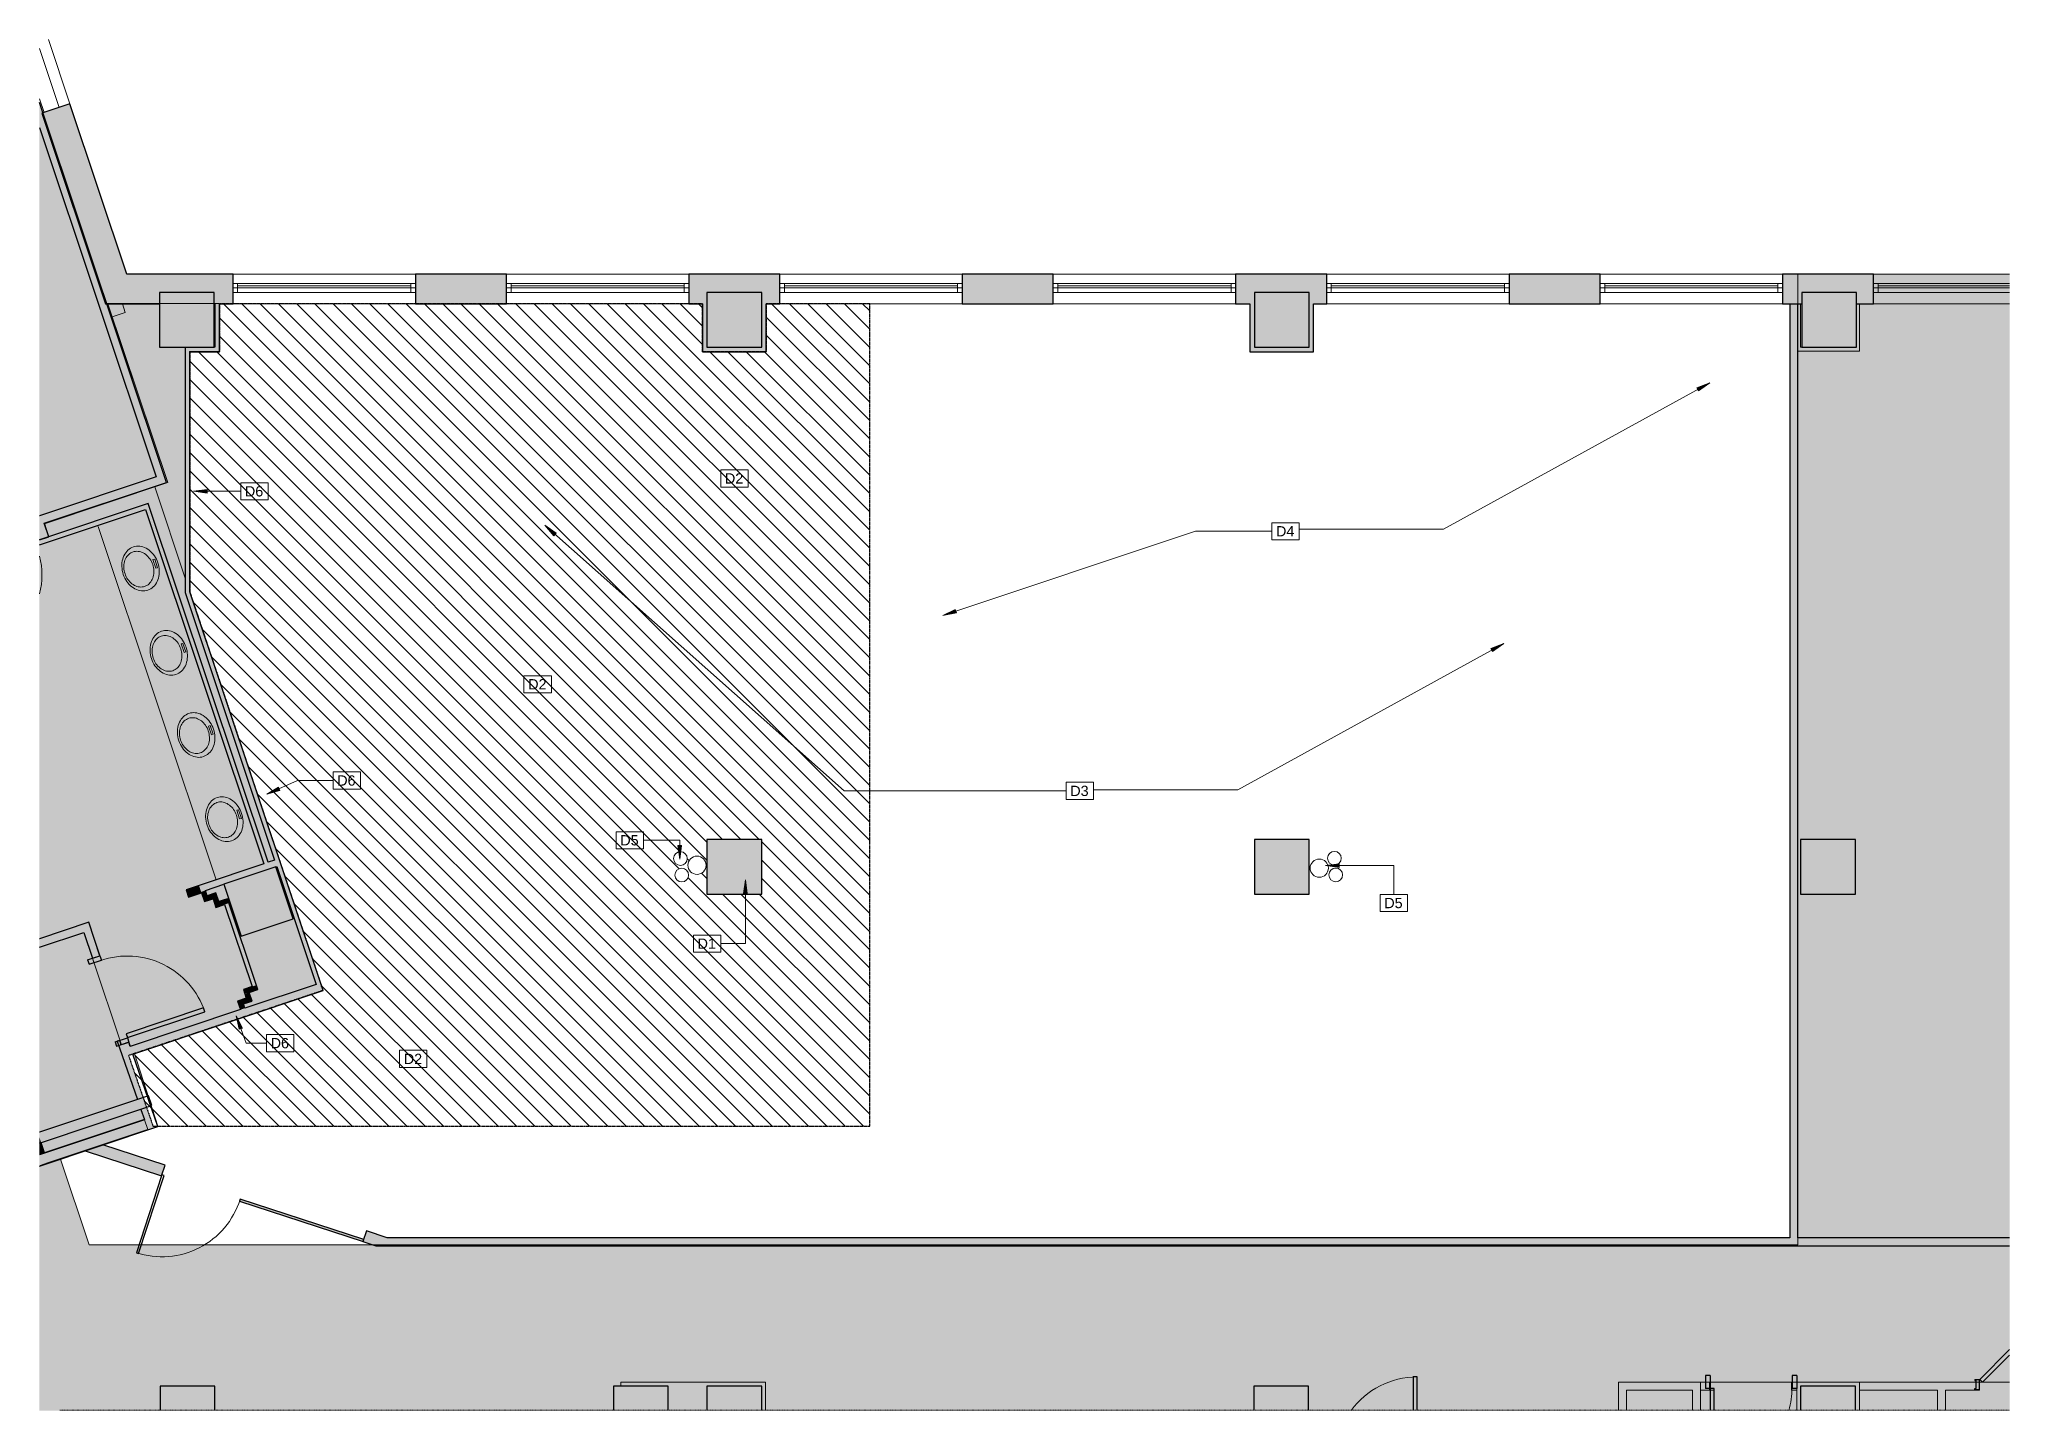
# Model space of a CAD drawing. Header units: inches. Extents: x 628 to 6238, y -345 to 2585.
# Drawn here: x 1026 to 1891, y 821 to 1423 of the extents above; entities that cross this region are included whole.
import ezdxf

# ---------------------------------------------------------------- set-up
doc = ezdxf.new("R2010")
doc.units = ezdxf.units.IN
doc.header["$MEASUREMENT"] = 0
doc.linetypes.add('Dash 1_16_', pattern=[0.125, 0.0625, -0.0625])
doc.linetypes.add('Dash 1_8_', pattern=[0.25, 0.125, -0.125])
for name, color, linetype, lineweight in [('7200-WISCONSIN-AVE-6TH-FLOOR-031418_dwg _2_', 8, 'Continuous', 9), ('A-ANNO-KEYN', 231, 'Continuous', 9), ('A-ANNO-NOTE', 131, 'Continuous', 9), ('A-DETL', 90, 'Continuous', 9), ('A-DETL-GENF', 92, 'Continuous', 9), ('A-DETL-THIN', 151, 'Continuous', 9), ('A-DOOR', 31, 'Continuous', 18), ('A-DOOR-FRAM', 31, 'Continuous', 30), ('A-GLAZ-CURT', 52, 'Continuous', 18), ('A-WALL', 113, 'Continuous', 18), ('A-WALL-PATT', 111, 'Continuous', 18), ('Bb-col', 7, 'Continuous', 9), ('Bb-cor', 7, 'Continuous', 9), ('Bb-fix', 7, 'Continuous', 9), ('Bb-glaz', 7, 'Continuous', 9), ('Bb-mullion', 7, 'Continuous', 9), ('I-WALL', 2, 'Continuous', 18), ('P-SANR-FIXT', 6, 'Continuous', 18), ('Propidex Polylines', 7, 'Continuous', 9), ('S-COLS', 52, 'Continuous', 18)]:
    doc.layers.add(name, color=color, linetype=linetype, lineweight=lineweight)
doc.styles.add('Arial_2', font='arial.ttf', dxfattribs={"height": 4.5})
pattern_1 = [(135, (-1920.583, 0), (-4.006467, -4.006467), [])]

msp = doc.modelspace()

# ---------------------------------------------------------------- texts
at = {"layer": 'A-ANNO-KEYN', "char_height": 4.5, "width": 9.8475, "attachment_point": 1, "style": 'Arial_2'}
for s, insert in [('D2', (1327.3, 1232.78)), ('D6', (1116.63, 1227.13)), ('D4', (1569.16, 1209.6)), ('D2', (1240.97, 1142.44)), ('D6', (1157.15, 1100.2)), ('D3', (1478.87, 1095.64)), ('D5', (1281.38, 1073.97)), ('D5', (1616.69, 1046.42)), ('D1', (1315.3, 1028.61)), ('D6', (1127.93, 984.93)), ('D2', (1186.37, 978.02))]:
    msp.add_mtext(s, dxfattribs=dict(at, insert=insert))

# ---------------------------------------------------------------- blocks, each defined once
blk = doc.blocks.new('7200-WISCONSIN-AVE-6TH-FLOOR-031418_dwg _2_-7392751-Level 06 DEMO')
at = {"layer": 'Bb-col'}
for p, q in [((2983.42, 1307.13), (2984.7, 1303.3)), ((2984.7, 1303.3), (2978.53, 1301.24)), ((2947.99, 1214.4), (2947.01, 1214.08)), ((2951.16, 1204.92), (2949.18, 1210.84)), ((3058.34, 1037.25), (3050.74, 1060)), ((3024, 832.13), (3000, 832.13)), ((3220, 832.13), (3204, 832.13)), ((3264, 832.13), (3240, 832.13)), ((3504, 832.13), (3480, 832.13)), ((3744, 832.13), (3720, 832.13))]:
    blk.add_line(p, q, dxfattribs=at)
at = {"layer": 'Bb-col', "flags": 128}
for points in [[(3720.5, 1288.13), (3720, 1288.13), (3720, 1307.13)], [(3720.5, 1288.13), (3720, 1288.13), (3720, 1307.13)], [(3265.75, 821.43), (3265.75, 833.88), (3202.25, 833.88), (3202.25, 832.12)], [(3745.75, 821.43), (3745.75, 833.88), (3718.25, 833.88), (3718.25, 821.43)]]:
    blk.add_lwpolyline(points, dxfattribs=at)
at = {"layer": 'Bb-cor'}
for p, q in [((2947.01, 1419.2), (2955.67, 1393.31)), ((2960.41, 1394.9), (2950.94, 1423.21)), ((2947.01, 1397.12), (2949.03, 1391.09)), ((2979.82, 1336.82), (2985.4, 1320.13)), ((3112, 1320.13), (3032, 1320.13)), ((3032, 1316.13), (3110, 1316.13)), ((3232, 1320.13), (3152, 1320.13)), ((3152, 1316.13), (3230, 1316.13)), ((3272, 1320.13), (3352, 1320.13)), ((3272, 1316.13), (3350, 1316.13)), ((3392, 1320.13), (3472, 1320.13)), ((3392, 1316.13), (3470, 1316.13)), ((3512, 1320.13), (3592, 1320.13)), ((3512, 1316.13), (3590, 1316.13)), ((3632, 1320.13), (3712, 1320.13)), ((3632, 1316.13), (3710, 1316.13)), ((3752, 1320.13), (3811.7, 1320.13)), ((3752, 1316.13), (3811.7, 1316.13)), ((3032, 1307.13), (3112, 1307.13)), ((3034, 1312.13), (3110, 1312.13)), ((3232, 1307.13), (3152, 1307.13)), ((3154, 1312.13), (3230, 1312.13)), ((3272, 1307.13), (3311.43, 1307.13)), ((3274, 1312.13), (3350, 1312.13)), ((3311.43, 1307.13), (3352, 1307.13)), ((3472, 1307.13), (3392, 1307.13)), ((3394, 1312.13), (3470, 1312.13)), ((3512, 1307.13), (3592, 1307.13)), ((3514, 1312.13), (3590, 1312.13)), ((3632, 1307.13), (3712, 1307.13)), ((3634, 1312.13), (3710, 1312.13)), ((3811.7, 1307.13), (3752, 1307.13)), ((3754, 1312.13), (3811.7, 1312.13)), ((2998.25, 1231.21), (2947.99, 1214.4)), ((2972.76, 1209.36), (3024.55, 1054.43)), ((3013, 1180.77), (3071.49, 1005.8)), ((3045.51, 1061.43), (3011.37, 1050.02)), ((3040.34, 1007.51), (3036.55, 1006.24)), ((3040.35, 1001.19), (3039.08, 1004.97)), ((3037.81, 1002.45), (3034.02, 1001.18)), ((2988.04, 977.89), (2989.05, 974.86)), ((2990, 958), (2947.01, 943.63)), ((3798.5, 833.88), (3800.3, 833.88))]:
    blk.add_line(p, q, dxfattribs=at)
at = {"layer": 'Bb-cor', "flags": 128}
for points in [[(3467.81, 1307.13), (3405.38, 1307.13), (3472, 1307.13)], [(3745.75, 1307.13), (3745.75, 1286.38), (3718.8, 1286.38)], [(2979.01, 1301.4), (3003.32, 1228.68), (2949.26, 1210.61)], [(2951.15, 1204.92), (2994.79, 1219.5), (3047.42, 1062.05)], [(3019.91, 1049.7), (3020.7, 1047.34), (3024.5, 1048.61), (3025.76, 1044.81), (3029.56, 1046.08), (3042.87, 1006.25)], [(2947.01, 1028.51), (2968.69, 1035.75), (2974.24, 1019.16), (2970.92, 1018.05), (2970.29, 1019.94)], [(3068.48, 1008.48), (3037.19, 998.02), (3036.56, 999.91)], [(3035.29, 997.39), (2986.92, 981.22), (2985.65, 985.01), (2982.33, 983.9), (2982.97, 982)], [(3640, 821.43), (3640, 833.88), (3676, 833.88), (3680, 833.88), (3680, 830.38), (3681.8, 830.38)], [(3672.5, 821.43), (3672.5, 830.38), (3643.5, 830.38), (3643.5, 821.43)], [(3680, 830.38), (3676, 830.38), (3676, 821.43)], [(3718.25, 833.88), (3716, 833.88), (3716, 830.38), (3718.25, 830.38)], [(3745.75, 833.88), (3780, 833.88), (3798.5, 833.88), (3798.5, 830.38), (3783.5, 830.38), (3783.5, 821.43)], [(3745.75, 830.38), (3780, 830.38), (3780, 821.43)]]:
    blk.add_lwpolyline(points, dxfattribs=at)
at = {"layer": 'Bb-cor'}
blk.add_arc((2915.12, 1188.13), 33, 345.5395, 14.44066, dxfattribs=at)
at = {"layer": 'Bb-fix', "flags": 128}
for points in [[(2983.82, 1188.42), (2984.13, 1187.61), (2984.49, 1186.82), (2984.9, 1186.06), (2985.36, 1185.33), (2985.87, 1184.65), (2986.42, 1184.02), (2987.01, 1183.44), (2987.63, 1182.92), (2988.29, 1182.46), (2988.96, 1182.07), (2989.65, 1181.74), (2990.36, 1181.48), (2991.08, 1181.29), (2991.79, 1181.18), (2992.51, 1181.14), (2993.21, 1181.18), (2993.91, 1181.29), (2994.58, 1181.48), (2995.23, 1181.73), (2995.85, 1182.06), (2996.43, 1182.46), (2996.98, 1182.92), (2997.49, 1183.44), (2997.95, 1184.02), (2998.36, 1184.65), (2998.71, 1185.33), (2999.02, 1186.05), (2999.26, 1186.81), (2999.44, 1187.6), (2999.56, 1188.42), (2999.62, 1189.25), (2999.62, 1190.1), (2999.56, 1190.96), (2999.43, 1191.81), (2999.24, 1192.66), (2999, 1193.5), (2998.69, 1194.31), (2998.33, 1195.11), (2997.92, 1195.87), (2997.45, 1196.59), (2996.95, 1197.27), (2996.39, 1197.9), (2995.81, 1198.48), (2995.18, 1199), (2994.53, 1199.46), (2993.86, 1199.86), (2993.16, 1200.18), (2992.46, 1200.44), (2991.74, 1200.63), (2991.02, 1200.74), (2990.31, 1200.78), (2989.6, 1200.74), (2988.91, 1200.63), (2988.24, 1200.45), (2987.59, 1200.19), (2986.97, 1199.86), (2986.38, 1199.47), (2985.83, 1199.01), (2985.33, 1198.48), (2984.87, 1197.91), (2984.46, 1197.28), (2984.1, 1196.6), (2983.8, 1195.87), (2983.56, 1195.11), (2983.37, 1194.32), (2983.25, 1193.51), (2983.19, 1192.67), (2983.19, 1191.82), (2983.26, 1190.97), (2983.39, 1190.11), (2983.57, 1189.26)], [(2984.58, 1188.68), (2984.82, 1188.03), (2985.11, 1187.39), (2985.44, 1186.78), (2985.81, 1186.21), (2986.22, 1185.66), (2986.66, 1185.16), (2987.13, 1184.69), (2987.63, 1184.28), (2988.15, 1183.91), (2988.69, 1183.59), (2989.25, 1183.33), (2989.81, 1183.12), (2990.38, 1182.97), (2990.96, 1182.88), (2991.53, 1182.85), (2992.09, 1182.88), (2992.65, 1182.97), (2993.19, 1183.12), (2993.71, 1183.33), (2994.2, 1183.59), (2994.67, 1183.9), (2995.11, 1184.27), (2995.51, 1184.69), (2995.88, 1185.15), (2996.21, 1185.66), (2996.49, 1186.2), (2996.74, 1186.78), (2996.93, 1187.38), (2997.08, 1188.02), (2997.17, 1188.67), (2997.22, 1189.34), (2997.22, 1190.02), (2997.17, 1190.7), (2997.07, 1191.39), (2996.92, 1192.07), (2996.72, 1192.74), (2996.48, 1193.39), (2996.19, 1194.02), (2995.86, 1194.63), (2995.49, 1195.21), (2995.08, 1195.75), (2994.64, 1196.26), (2994.17, 1196.72), (2993.67, 1197.14), (2993.15, 1197.51), (2992.61, 1197.82), (2992.05, 1198.09), (2991.49, 1198.29), (2990.92, 1198.44), (2990.34, 1198.53), (2989.77, 1198.56), (2989.21, 1198.53), (2988.65, 1198.44), (2988.11, 1198.29), (2987.59, 1198.09), (2987.1, 1197.83), (2986.63, 1197.51), (2986.19, 1197.14), (2985.79, 1196.73), (2985.42, 1196.26), (2985.09, 1195.76), (2984.81, 1195.22), (2984.56, 1194.64), (2984.37, 1194.03), (2984.22, 1193.4), (2984.12, 1192.74), (2984.08, 1192.08), (2984.08, 1191.4), (2984.13, 1190.71), (2984.23, 1190.03), (2984.38, 1189.35)], [(2997.6, 1195.14), (2996.84, 1194.89), (2998.11, 1191.09), (2998.87, 1191.35)], [(2996.19, 1151.44), (2996.49, 1150.62), (2996.85, 1149.83), (2997.26, 1149.07), (2997.73, 1148.35), (2998.24, 1147.67), (2998.79, 1147.03), (2999.38, 1146.46), (3000, 1145.93), (3000.65, 1145.47), (3001.32, 1145.08), (3002.02, 1144.75), (3002.72, 1144.49), (3003.44, 1144.31), (3004.16, 1144.19), (3004.87, 1144.16), (3005.58, 1144.19), (3006.27, 1144.3), (3006.94, 1144.49), (3007.59, 1144.75), (3008.21, 1145.07), (3008.8, 1145.47), (3009.35, 1145.93), (3009.85, 1146.45), (3010.31, 1147.03), (3010.72, 1147.66), (3011.08, 1148.34), (3011.38, 1149.06), (3011.62, 1149.82), (3011.81, 1150.61), (3011.93, 1151.43), (3011.99, 1152.26), (3011.99, 1153.11), (3011.92, 1153.97), (3011.8, 1154.82), (3011.61, 1155.67), (3011.36, 1156.51), (3011.05, 1157.33), (3010.69, 1158.12), (3010.28, 1158.88), (3009.82, 1159.6), (3009.31, 1160.28), (3008.76, 1160.91), (3008.17, 1161.49), (3007.55, 1162.01), (3006.9, 1162.47), (3006.22, 1162.87), (3005.53, 1163.2), (3004.82, 1163.45), (3004.11, 1163.64), (3003.39, 1163.75), (3002.67, 1163.79), (3001.97, 1163.75), (3001.28, 1163.64), (3000.6, 1163.46), (2999.95, 1163.2), (2999.33, 1162.87), (2998.75, 1162.48), (2998.2, 1162.02), (2997.69, 1161.5), (2997.23, 1160.92), (2996.82, 1160.29), (2996.47, 1159.61), (2996.17, 1158.89), (2995.92, 1158.13), (2995.74, 1157.34), (2995.62, 1156.52), (2995.56, 1155.68), (2995.56, 1154.83), (2995.62, 1153.98), (2995.75, 1153.12), (2995.94, 1152.27)], [(2996.94, 1151.69), (2997.19, 1151.04), (2997.48, 1150.4), (2997.81, 1149.8), (2998.18, 1149.22), (2998.58, 1148.67), (2999.03, 1148.17), (2999.5, 1147.71), (2999.99, 1147.29), (3000.52, 1146.92), (3001.05, 1146.6), (3001.61, 1146.34), (3002.18, 1146.13), (3002.75, 1145.99), (3003.32, 1145.9), (3003.89, 1145.87), (3004.46, 1145.89), (3005.01, 1145.98), (3005.55, 1146.13), (3006.07, 1146.34), (3006.57, 1146.6), (3007.03, 1146.92), (3007.47, 1147.28), (3007.88, 1147.7), (3008.25, 1148.16), (3008.57, 1148.67), (3008.86, 1149.21), (3009.1, 1149.79), (3009.29, 1150.4), (3009.44, 1151.03), (3009.54, 1151.68), (3009.59, 1152.35), (3009.58, 1153.03), (3009.53, 1153.72), (3009.43, 1154.4), (3009.28, 1155.08), (3009.08, 1155.75), (3008.84, 1156.4), (3008.55, 1157.04), (3008.22, 1157.64), (3007.85, 1158.22), (3007.44, 1158.76), (3007, 1159.27), (3006.53, 1159.73), (3006.03, 1160.15), (3005.51, 1160.52), (3004.97, 1160.84), (3004.42, 1161.1), (3003.85, 1161.3), (3003.28, 1161.45), (3002.71, 1161.54), (3002.14, 1161.57), (3001.57, 1161.54), (3001.02, 1161.45), (3000.48, 1161.31), (2999.96, 1161.1), (2999.46, 1160.84), (2998.99, 1160.52), (2998.55, 1160.16), (2998.15, 1159.74), (2997.78, 1159.28), (2997.45, 1158.77), (2997.17, 1158.23), (2996.93, 1157.65), (2996.73, 1157.04), (2996.59, 1156.41), (2996.49, 1155.76), (2996.44, 1155.09), (2996.44, 1154.41), (2996.49, 1153.72), (2996.6, 1153.04), (2996.75, 1152.36)], [(3009.97, 1158.15), (3009.21, 1157.9), (3010.48, 1154.11), (3011.24, 1154.36)], [(3008.23, 1115.4), (3008.54, 1114.58), (3008.9, 1113.79), (3009.31, 1113.03), (3009.77, 1112.31), (3010.28, 1111.63), (3010.83, 1110.99), (3011.42, 1110.42), (3012.05, 1109.89), (3012.7, 1109.43), (3013.37, 1109.04), (3014.06, 1108.71), (3014.77, 1108.45), (3015.49, 1108.27), (3016.2, 1108.15), (3016.92, 1108.12), (3017.62, 1108.15), (3018.32, 1108.26), (3018.99, 1108.45), (3019.64, 1108.71), (3020.26, 1109.03), (3020.85, 1109.43), (3021.39, 1109.89), (3021.9, 1110.41), (3022.36, 1110.99), (3022.77, 1111.62), (3023.13, 1112.3), (3023.43, 1113.02), (3023.67, 1113.78), (3023.85, 1114.57), (3023.98, 1115.39), (3024.04, 1116.22), (3024.03, 1117.07), (3023.97, 1117.93), (3023.84, 1118.78), (3023.65, 1119.63), (3023.41, 1120.47), (3023.1, 1121.29), (3022.74, 1122.08), (3022.33, 1122.84), (3021.86, 1123.56), (3021.36, 1124.24), (3020.81, 1124.87), (3020.22, 1125.45), (3019.59, 1125.97), (3018.94, 1126.43), (3018.27, 1126.83), (3017.57, 1127.16), (3016.87, 1127.41), (3016.15, 1127.6), (3015.44, 1127.71), (3014.72, 1127.75), (3014.01, 1127.71), (3013.32, 1127.6), (3012.65, 1127.42), (3012, 1127.16), (3011.38, 1126.83), (3010.79, 1126.44), (3010.25, 1125.98), (3009.74, 1125.46), (3009.28, 1124.88), (3008.87, 1124.25), (3008.51, 1123.57), (3008.21, 1122.85), (3007.97, 1122.09), (3007.79, 1121.3), (3007.66, 1120.48), (3007.6, 1119.64), (3007.61, 1118.79), (3007.67, 1117.94), (3007.8, 1117.08), (3007.98, 1116.23)], [(3008.99, 1115.65), (3009.24, 1115), (3009.52, 1114.36), (3009.85, 1113.76), (3010.22, 1113.18), (3010.63, 1112.63), (3011.07, 1112.13), (3011.54, 1111.67), (3012.04, 1111.25), (3012.56, 1110.88), (3013.1, 1110.56), (3013.66, 1110.3), (3014.22, 1110.09), (3014.79, 1109.95), (3015.37, 1109.86), (3015.94, 1109.83), (3016.5, 1109.86), (3017.06, 1109.94), (3017.6, 1110.09), (3018.12, 1110.3), (3018.61, 1110.56), (3019.08, 1110.88), (3019.52, 1111.24), (3019.92, 1111.66), (3020.29, 1112.12), (3020.62, 1112.63), (3020.91, 1113.17), (3021.15, 1113.75), (3021.34, 1114.36), (3021.49, 1114.99), (3021.59, 1115.64), (3021.63, 1116.31), (3021.63, 1116.99), (3021.58, 1117.68), (3021.48, 1118.36), (3021.33, 1119.04), (3021.13, 1119.71), (3020.89, 1120.36), (3020.6, 1121), (3020.27, 1121.6), (3019.9, 1122.18), (3019.49, 1122.72), (3019.05, 1123.23), (3018.58, 1123.69), (3018.08, 1124.11), (3017.56, 1124.48), (3017.02, 1124.8), (3016.46, 1125.06), (3015.9, 1125.26), (3015.33, 1125.41), (3014.75, 1125.5), (3014.18, 1125.53), (3013.62, 1125.5), (3013.06, 1125.41), (3012.52, 1125.27), (3012.01, 1125.06), (3011.51, 1124.8), (3011.04, 1124.48), (3010.6, 1124.12), (3010.2, 1123.7), (3009.83, 1123.24), (3009.5, 1122.73), (3009.22, 1122.19), (3008.98, 1121.61), (3008.78, 1121), (3008.63, 1120.37), (3008.54, 1119.72), (3008.49, 1119.05), (3008.49, 1118.37), (3008.54, 1117.68), (3008.64, 1117), (3008.79, 1116.32)], [(3022.01, 1122.11), (3021.26, 1121.86), (3022.52, 1118.07), (3023.28, 1118.32)], [(3020.6, 1078.41), (3020.9, 1077.59), (3021.26, 1076.8), (3021.68, 1076.04), (3022.14, 1075.32), (3022.65, 1074.64), (3023.2, 1074.01), (3023.79, 1073.43), (3024.41, 1072.91), (3025.06, 1072.45), (3025.74, 1072.05), (3026.43, 1071.72), (3027.14, 1071.46), (3027.85, 1071.28), (3028.57, 1071.17), (3029.28, 1071.13), (3029.99, 1071.16), (3030.68, 1071.28), (3031.35, 1071.46), (3032, 1071.72), (3032.62, 1072.05), (3033.21, 1072.44), (3033.76, 1072.9), (3034.26, 1073.42), (3034.72, 1074), (3035.13, 1074.63), (3035.49, 1075.31), (3035.79, 1076.03), (3036.03, 1076.79), (3036.22, 1077.58), (3036.34, 1078.4), (3036.4, 1079.24), (3036.4, 1080.08), (3036.33, 1080.94), (3036.21, 1081.8), (3036.02, 1082.64), (3035.77, 1083.48), (3035.47, 1084.3), (3035.11, 1085.09), (3034.69, 1085.85), (3034.23, 1086.57), (3033.72, 1087.25), (3033.17, 1087.88), (3032.58, 1088.46), (3031.96, 1088.98), (3031.31, 1089.44), (3030.63, 1089.84), (3029.94, 1090.17), (3029.23, 1090.43), (3028.52, 1090.61), (3027.8, 1090.72), (3027.09, 1090.76), (3026.38, 1090.73), (3025.69, 1090.61), (3025.01, 1090.43), (3024.36, 1090.17), (3023.74, 1089.84), (3023.16, 1089.45), (3022.61, 1088.99), (3022.1, 1088.47), (3021.64, 1087.89), (3021.23, 1087.26), (3020.88, 1086.58), (3020.58, 1085.86), (3020.33, 1085.1), (3020.15, 1084.31), (3020.03, 1083.49), (3019.97, 1082.65), (3019.97, 1081.81), (3020.03, 1080.95), (3020.16, 1080.09), (3020.35, 1079.24)], [(3021.36, 1078.66), (3021.6, 1078.01), (3021.89, 1077.38), (3022.22, 1076.77), (3022.59, 1076.19), (3023, 1075.65), (3023.44, 1075.14), (3023.91, 1074.68), (3024.41, 1074.26), (3024.93, 1073.89), (3025.47, 1073.57), (3026.02, 1073.31), (3026.59, 1073.11), (3027.16, 1072.96), (3027.73, 1072.87), (3028.3, 1072.84), (3028.87, 1072.87), (3029.42, 1072.96), (3029.96, 1073.1), (3030.48, 1073.31), (3030.98, 1073.57), (3031.45, 1073.89), (3031.88, 1074.26), (3032.29, 1074.67), (3032.66, 1075.14), (3032.98, 1075.64), (3033.27, 1076.18), (3033.51, 1076.76), (3033.71, 1077.37), (3033.85, 1078), (3033.95, 1078.65), (3034, 1079.32), (3034, 1080), (3033.94, 1080.69), (3033.84, 1081.37), (3033.69, 1082.05), (3033.49, 1082.72), (3033.25, 1083.37), (3032.96, 1084.01), (3032.63, 1084.61), (3032.26, 1085.19), (3031.85, 1085.74), (3031.41, 1086.24), (3030.94, 1086.71), (3030.44, 1087.12), (3029.92, 1087.49), (3029.38, 1087.81), (3028.83, 1088.07), (3028.26, 1088.28), (3027.69, 1088.43), (3027.12, 1088.52), (3026.55, 1088.55), (3025.98, 1088.52), (3025.43, 1088.43), (3024.89, 1088.28), (3024.37, 1088.07), (3023.87, 1087.81), (3023.4, 1087.49), (3022.97, 1087.13), (3022.56, 1086.71), (3022.19, 1086.25), (3021.87, 1085.74), (3021.58, 1085.2), (3021.34, 1084.62), (3021.15, 1084.01), (3021, 1083.38), (3020.9, 1082.73), (3020.85, 1082.06), (3020.85, 1081.38), (3020.91, 1080.7), (3021.01, 1080.01), (3021.16, 1079.33)], [(3034.38, 1085.12), (3033.62, 1084.87), (3034.89, 1081.08), (3035.65, 1081.33)]]:
    blk.add_lwpolyline(points, close=True, dxfattribs=at)
at = {"layer": 'Bb-glaz'}
for p, q in [((3034, 1315.13), (3110, 1315.13)), ((3154, 1315.13), (3230, 1315.13)), ((3274, 1315.13), (3350, 1315.13)), ((3394, 1315.13), (3470, 1315.13)), ((3514, 1315.13), (3590, 1315.13)), ((3634, 1315.13), (3710, 1315.13)), ((3754, 1315.13), (3811.7, 1315.13)), ((3034, 1314.13), (3110, 1314.13)), ((3154, 1314.13), (3230, 1314.13)), ((3274, 1314.13), (3350, 1314.13)), ((3394, 1314.13), (3470, 1314.13)), ((3514, 1314.13), (3590, 1314.13)), ((3634, 1314.13), (3710, 1314.13)), ((3754, 1314.13), (3811.7, 1314.13))]:
    blk.add_line(p, q, dxfattribs=at)
at = {"layer": 'Bb-mullion'}
for p, q in [((3110, 1312.13), (3112, 1312.13)), ((3230, 1312.13), (3232, 1312.13)), ((3350, 1312.13), (3352, 1312.13)), ((3470, 1312.13), (3472, 1312.13)), ((3590, 1312.13), (3592, 1312.13)), ((3710, 1312.13), (3712, 1312.13))]:
    blk.add_line(p, q, dxfattribs=at)
at = {"layer": 'Bb-mullion', "flags": 128}
for points in [[(3032, 1312.13), (3034, 1312.13), (3034, 1316.13), (3032, 1316.13)], [(3112, 1316.13), (3110, 1316.13), (3110, 1312.13)], [(3152, 1312.13), (3154, 1312.13), (3154, 1316.13), (3152, 1316.13)], [(3232, 1316.13), (3230, 1316.13), (3230, 1312.13)], [(3272, 1312.13), (3274, 1312.13), (3274, 1316.13), (3272, 1316.13)], [(3352, 1316.13), (3350, 1316.13), (3350, 1312.13)], [(3392, 1312.13), (3394, 1312.13), (3394, 1316.13), (3392, 1316.13)], [(3472, 1316.13), (3470, 1316.13), (3470, 1312.13)], [(3512, 1312.13), (3514, 1312.13), (3514, 1316.13), (3512, 1316.13)], [(3592, 1316.13), (3590, 1316.13), (3590, 1312.13)], [(3632, 1312.13), (3634, 1312.13), (3634, 1316.13), (3632, 1316.13)], [(3712, 1316.13), (3710, 1316.13), (3710, 1312.13)], [(3752, 1312.13), (3754, 1312.13), (3754, 1316.13), (3752, 1316.13)]]:
    blk.add_lwpolyline(points, dxfattribs=at)
at = {"layer": 'Propidex Polylines'}
for p, q in [((3112, 1314.13), (3032, 1314.13)), ((3232, 1314.13), (3152, 1314.13)), ((3352, 1314.13), (3272, 1314.13)), ((3472, 1314.13), (3392, 1314.13)), ((3592, 1314.13), (3512, 1314.13)), ((3712, 1314.13), (3632, 1314.13)), ((3811.7, 1314.13), (3752, 1314.13)), ((3013, 1180.77), (3071.49, 1005.8)), ((3071.49, 1005.8), (3013, 1180.77)), ((2982.97, 982), (2970.29, 1019.94)), ((2970.29, 1019.94), (2982.97, 982))]:
    blk.add_line(p, q, dxfattribs=at)
at = {"layer": 'Propidex Polylines', "flags": 128}
for points in [[(2951.16, 1204.92), (2949.26, 1210.61), (2997.63, 1226.78), (3003.32, 1228.68), (2977.09, 1307.13)], [(2977.09, 1307.13), (3003.32, 1228.68), (2997.63, 1226.78), (3011, 1186.77)], [(3011, 1186.77), (2997.63, 1226.78), (2949.26, 1210.61), (2951.16, 1204.92)], [(3676, 821.43), (3676, 833.88), (3640, 833.88), (3640, 821.43)], [(3811.7, 833.88), (3676, 833.88), (3676, 821.43)]]:
    blk.add_lwpolyline(points, dxfattribs=at)
blk = doc.blocks.new('Concrete-Rectangular-Column - 24 x 24-7025868-Level 06 DEMO')
at = {"layer": 'S-COLS', "lineweight": 9}
blk.add_hatch(color=7, dxfattribs=at).paths.add_polyline_path([(12, 1.31), (12, 12), (-12, 12), (-12, 1.31)], flags=0)
at = {"layer": 'S-COLS', "color": 8, "lineweight": 30}
for p, q in [((12, 12), (-12, 12)), ((-12, 12), (-12, 1.31)), ((12, 1.31), (12, 12))]:
    blk.add_line(p, q, dxfattribs=at)
blk = doc.blocks.new('Concrete-Rectangular-Column - 24 x 24-V1-Level 06 DEMO')
at = {"layer": 'S-COLS', "lineweight": 9}
blk.add_hatch(color=7, dxfattribs=at).paths.add_polyline_path([(-12, 7.75), (-12, -12), (12, -12), (12, 12), (-12, 12)], flags=0)
at = {"layer": 'S-COLS', "color": 8, "lineweight": 30}
for p, q in [((12, 12), (-12, 12)), ((-12, 12), (-12, -12)), ((12, -12), (12, 12)), ((-12, -12), (12, -12))]:
    blk.add_line(p, q, dxfattribs=at)
blk = doc.blocks.new('Single Flush - OTJ_SOLIDFLUSH_ALUM-7024947-Level 06 DEMO')
at = {"layer": 'A-DOOR', "color": 8, "lineweight": 30}
for p, q in [((16.15625, 37.5625), (16.15625, 1.75)), ((17.90625, 37.5625), (16.15625, 37.5625)), ((17.90625, 1.75), (17.90625, 37.5625)), ((16.15625, 1.75), (17.90625, 1.75))]:
    blk.add_line(p, q, dxfattribs=at)
at = {"layer": 'A-DOOR', "lineweight": 9}
blk.add_arc((17.90625, 1.75), 35.8125, 90, 180.5, dxfattribs=at)
at = {"layer": 'A-DOOR-FRAM', "color": 8}
for p, q in [((-20, -4), (-20, 1.75)), ((-20, 1.75), (-18, 1.75)), ((-18, -4), (-18, 1.75)), ((18.000004, -4), (18.000004, 1.75)), ((18.000004, 1.75), (20.000004, 1.75)), ((20.000004, -4), (20.000004, 1.75)), ((-20, -4), (-18, -4)), ((18.000004, -4), (20.000004, -4))]:
    blk.add_line(p, q, dxfattribs=at)
blk = doc.blocks.new('Single Flush - OTJ_SOLIDFLUSH_ALUM-7025323-Level 06 DEMO')
at = {"layer": 'A-DOOR', "color": 8, "lineweight": 30}
for p, q in [((16.16, 37.31), (16.16, 22.56)), ((17.91, 37.31), (16.16, 37.31)), ((17.91, 22.56), (17.91, 37.31))]:
    blk.add_line(p, q, dxfattribs=at)
at = {"layer": 'A-DOOR', "lineweight": 9}
blk.add_arc((17.91, 1.5), 35.81, 90, 143.94035, dxfattribs=at)
blk = doc.blocks.new('Single Flush - OTJ_SOLIDFLUSH_ALUM-7025322-Level 06 DEMO')
at = {"layer": 'A-DOOR', "color": 8, "lineweight": 30}
for p, q in [((16.16, 11.44), (16.16, 1.75)), ((17.91, 1.75), (17.91, 11.44)), ((16.16, 1.75), (17.91, 1.75))]:
    blk.add_line(p, q, dxfattribs=at)
at = {"layer": 'A-DOOR', "lineweight": 9}
blk.add_arc((17.91, 1.75), 35.81, 164.2777, 180.5, dxfattribs=at)
at = {"layer": 'A-DOOR-FRAM', "color": 8}
for p, q in [((-20, -4), (-20, 1.75)), ((-20, 1.75), (-18, 1.75)), ((-18, -4), (-18, 1.75)), ((18, -4), (18, 1.75)), ((18, 1.75), (20, 1.75)), ((20, -4), (20, 1.75)), ((-20, -4), (-18, -4)), ((18, -4), (20, -4))]:
    blk.add_line(p, q, dxfattribs=at)
blk = doc.blocks.new('Double Flush - Int-F-WDMF-72_ x 84_-7039659-Level 06 DEMO')
at = {"layer": 'A-DOOR', "color": 8, "lineweight": 30}
for p, q in [((-35.91, 2.25), (-22.8, 15.36)), ((-22.8, 12.88), (-34.67, 1.01)), ((-34.67, 1.01), (-35.91, 2.25))]:
    blk.add_line(p, q, dxfattribs=at)
at = {"layer": 'A-DOOR-FRAM', "color": 8}
for p, q in [((-38, 2.25), (-36, 2.25)), ((-38, 2.25), (-38, 1.75)), ((-38, 1.75), (-37.5, 1.75)), ((-37.5, -1.75), (-37.5, 1.75)), ((-36, -2.25), (-36, 2.25)), ((-38, -1.75), (-37.5, -1.75)), ((-38, -2.25), (-38, -1.75)), ((-38, -2.25), (-36, -2.25))]:
    blk.add_line(p, q, dxfattribs=at)
blk = doc.blocks.new('Door - Glass Single - Full Rail - Long Handle-7436176-Level 06 DEMO')
at = {"layer": 'A-DOOR', "color": 8, "lineweight": 30}
for p, q in [((17, 38), (17, 2)), ((18, 38), (17, 38)), ((18, 2.4375), (18, 38)), ((17, 2), (18, 2))]:
    blk.add_line(p, q, dxfattribs=at)
at = {"layer": 'A-DOOR', "lineweight": 9}
blk.add_arc((18, 2), 36, 90, 180.5, dxfattribs=at)
blk = doc.blocks.new('System Panel - Glazed-7348313-Level 06 DEMO')
at = {"layer": 'A-GLAZ-CURT', "lineweight": 9}
blk.add_hatch(color=7, dxfattribs=at).paths.add_polyline_path([(28.5, -1.75), (28.5, -0.75), (-28.5, -0.75), (-28.5, -1.75), (23.2, -1.75)], flags=0)
at = {"layer": 'A-GLAZ-CURT', "color": 8, "lineweight": 30}
for p, q in [((28.5, -0.75), (-28.5, -0.75)), ((-28.5, -0.75), (-28.5, -1.75)), ((-28.5, -1.75), (28.5, -1.75)), ((28.5, -1.75), (28.5, -0.75))]:
    blk.add_line(p, q, dxfattribs=at)
blk = doc.blocks.new('Plumbing Fixtures 3 - Plumbing Fixtures 3-7438931-Level 06 DEMO')
at = {"layer": 'P-SANR-FIXT', "lineweight": 9}
for centre, radius, start, end in [((3228.35, 1063.72), 3, 0, 180), ((3228.35, 1063.72), 3, 180, 0), ((3235.63, 1060.77), 4, 0, 180), ((3515.4, 1063.84), 3, 0, 180), ((3515.4, 1063.84), 3, 180, 0), ((3228.94, 1056.42), 3, 0, 180), ((3228.94, 1056.42), 3, 180, 0), ((3235.63, 1060.77), 4, 180, 0), ((3508.71, 1059.49), 4, 0, 180), ((3508.71, 1059.49), 4, 180, 0), ((3515.99, 1056.54), 3, 0, 180), ((3515.99, 1056.54), 3, 180, 0)]:
    blk.add_arc(centre, radius, start, end, dxfattribs=at)
blk = doc.blocks.new('Keynote Tag - Keynote Number - Boxed-135510-Level 06 DEMO')
at = {"layer": 'A-ANNO-KEYN'}
for p, q in [((-0.125, -0.079), (-0.125, 0.078)), ((-0.125, 0.078), (0.125, 0.078)), ((0.125, 0.078), (0.125, -0.079)), ((-0.125, -0.079), (0.125, -0.079))]:
    blk.add_line(p, q, dxfattribs=at)

# ---------------------------------------------------------------- hatches: boundary and pattern name
at = {"layer": 'A-ANNO-KEYN'}
for points in [[(1094, 1224.88), (1100, 1224.09), (1100, 1225.67)], [(1248.27, 1209.95), (1252.23, 1205.38), (1253.28, 1206.56)], [(1422.92, 1170.34), (1428.86, 1171.49), (1428.36, 1172.99)], [(1126.2, 1091.9), (1132, 1093.63), (1131.36, 1095.07)], [(1307.48, 1063.45), (1308.27, 1069.45), (1306.69, 1069.45)], [(1590.85, 1060.59), (1596.85, 1059.8), (1596.85, 1061.38)], [(1336.29, 1054.37), (1335.5, 1048.37), (1337.08, 1048.37)], [(1112.75, 994.66), (1114.11, 988.77), (1115.59, 989.32)]]:
    msp.add_hatch(color=256, dxfattribs=at).paths.add_polyline_path(points, flags=0)
at = {"layer": 'A-ANNO-NOTE'}
for points in [[(1759.5, 1272.5), (1753.86, 1270.31), (1754.62, 1268.92)], [(1669.09, 1158.14), (1663.45, 1155.94), (1664.21, 1154.56)]]:
    msp.add_hatch(color=256, dxfattribs=at).paths.add_polyline_path(points, flags=0)
at = {"layer": 'A-DETL-GENF'}
h = msp.add_hatch(color=254, dxfattribs=at)
h.paths.add_polyline_path([(1079.42, 821.43), (1079.42, 832.12), (1103.42, 832.12), (1103.42, 821.43), (1278.42, 821.43), (1278.42, 832.12), (1302.42, 832.12), (1302.42, 821.43), (1319.42, 821.43), (1319.42, 832.12), (1343.42, 832.12), (1343.42, 821.43), (1559.42, 821.43), (1559.42, 832.12), (1583.42, 832.12), (1583.42, 821.43), (1799.42, 821.43), (1799.42, 832.12), (1823.42, 832.12), (1823.42, 821.43), (1891.12, 821.43), (1891.12, 893.75), (1174.11, 893.75), (1172.97, 894.13), (1048.21, 894.13), (1035.62, 931.81), (1026.43, 928.74), (1026.43, 821.43), (1075.81, 821.43)], flags=0)
h.paths.add_polyline_path([(1823.42, 897.25), (1891.12, 897.25), (1891.12, 1320.13), (1831.42, 1320.13), (1831.42, 1307.13), (1823.92, 1307.13), (1823.92, 1288.13), (1799.92, 1288.13), (1799.92, 1307.13), (1798.21, 1307.13), (1798.21, 897.25), (1823.42, 897.25)], flags=0)
h.paths.add_polyline_path([(1028.71, 934.49), (1072.49, 949.13), (1070.93, 953.62), (1027.2, 939), (1027.63, 937.73)], flags=0)
h.paths.add_polyline_path([(1026.43, 943.62), (1069.42, 957.99), (1060.58, 983.48), (1061.76, 983.88), (1062.38, 982), (1065.62, 983.08), (1066.27, 981.19), (1114.71, 997.38), (1113.44, 1001.17), (1117.23, 1002.44), (1115.97, 1006.23), (1119.76, 1007.5), (1107.71, 1043.54), (1103.91, 1042.29), (1102.65, 1046.07), (1098.86, 1044.8), (1097.59, 1048.59), (1091.9, 1046.69), (1090.79, 1050.01), (1124.93, 1061.42), (1072.94, 1216.96), (1026.43, 1201.42), (1026.43, 1028.5), (1048.11, 1035.74), (1053.02, 1021.05), (1049.7, 1019.94), (1045.9, 1031.31), (1026.43, 1024.8), (1026.43, 944.76)], flags=0)
h.paths.add_polyline_path([(1078.43, 946.12), (1075.53, 955.15), (1075.32, 955.08), (1078.39, 946.21)], flags=0)
h.paths.add_polyline_path([(1073.81, 959.45), (1074.12, 959.56), (1068.16, 978.13), (1067.42, 977.88), (1073.74, 959.63)], flags=0)
h.paths.add_polyline_path([(1116.61, 998.01), (1147.9, 1008.47), (1130.63, 1060.16), (1130.15, 1060), (1137.76, 1037.24), (1115, 1029.63), (1107.39, 1052.39), (1099.33, 1049.7), (1100.12, 1047.33), (1103.91, 1048.6), (1105.18, 1044.8), (1108.98, 1046.07), (1122.29, 1006.24), (1118.5, 1004.97), (1119.76, 1001.17), (1115.97, 999.91), (1116.56, 998.14)], flags=0)
h.paths.add_polyline_path([(1799.42, 1048.13), (1799.42, 1072.13), (1823.42, 1072.13), (1823.42, 1048.13), (1799.42, 1048.13)], flags=0)
h.paths.add_polyline_path([(1126.83, 1062.06), (1129.67, 1063.01), (1090.42, 1180.45), (1090.42, 1288.13), (1079.17, 1288.13), (1079.17, 1307.13), (1055.98, 1307.13), (1082.18, 1228.75), (1028.59, 1210.84), (1030.58, 1204.91), (1074.2, 1219.49), (1126.51, 1063.01)], flags=0)
h.paths.add_polyline_path([(1026.43, 1214.07), (1077.67, 1231.2), (1026.43, 1384.49), (1026.43, 1214.39)], flags=0)
h.paths.add_polyline_path([(1103.17, 1288.13), (1103.42, 1288.13), (1103.42, 1307.13), (1103.17, 1307.13), (1103.17, 1288.38)], flags=0)
h = msp.add_hatch(dxfattribs=at)
h.set_pattern_fill('FP_2', style=0, pattern_type=2)
h.set_pattern_definition(pattern_1)
h.paths.add_polyline_path([(1078.73, 946.21), (1390.84, 946.21), (1390.84, 1307.13), (1345.42, 1307.13), (1345.42, 1286.13), (1317.42, 1286.13), (1317.42, 1307.13), (1105.42, 1307.13), (1105.42, 1286.13), (1092.42, 1286.13), (1092.42, 1180.77), (1150.9, 1005.78), (1068.16, 978.13), (1074.12, 959.56), (1074.34, 959.63), (1075.81, 955.25), (1075.53, 955.15), (1078.4, 946.21), (1078.7, 946.21)], flags=0)
h.paths.add_polyline_path([(1319.42, 1048.13), (1319.42, 1072.13), (1343.42, 1072.13), (1343.42, 1048.13), (1323.67, 1048.13)], flags=0)
h.paths.add_polyline_path([(1308.36, 1053.42), (1307.58, 1053.52), (1306.86, 1053.82), (1306.23, 1054.3), (1305.76, 1054.92), (1305.46, 1055.64), (1305.37, 1056.5), (1305.46, 1057.2), (1305.76, 1057.92), (1306.27, 1058.57), (1306.86, 1059.02), (1307.58, 1059.32), (1308.36, 1059.42), (1309.13, 1059.32), (1309.86, 1059.02), (1310.48, 1058.54), (1310.95, 1057.92), (1311.25, 1057.2), (1311.36, 1056.42), (1311.25, 1055.64), (1310.95, 1054.92), (1310.48, 1054.3), (1309.86, 1053.82), (1309.13, 1053.52)], flags=0)
h.paths.add_polyline_path([(1315.05, 1056.77), (1314.01, 1056.91), (1313.05, 1057.31), (1312.22, 1057.94), (1311.58, 1058.77), (1311.18, 1059.73), (1311.05, 1060.77), (1311.18, 1061.81), (1311.58, 1062.77), (1312.22, 1063.6), (1313.05, 1064.23), (1314.01, 1064.63), (1315.05, 1064.77), (1316.08, 1064.63), (1317.05, 1064.23), (1317.88, 1063.6), (1318.51, 1062.77), (1318.91, 1061.81), (1319.05, 1060.77), (1318.91, 1059.73), (1318.51, 1058.77), (1317.88, 1057.94), (1317.05, 1057.31), (1316.08, 1056.91)], flags=0)
h.paths.add_polyline_path([(1307.77, 1060.72), (1306.99, 1060.83), (1306.23, 1061.15), (1305.65, 1061.6), (1305.17, 1062.22), (1304.87, 1062.95), (1304.77, 1063.72), (1304.87, 1064.5), (1305.17, 1065.22), (1305.65, 1065.85), (1306.27, 1066.32), (1306.99, 1066.62), (1307.77, 1066.72), (1308.54, 1066.62), (1309.27, 1066.32), (1309.89, 1065.85), (1310.37, 1065.22), (1310.67, 1064.5), (1310.77, 1063.72), (1310.67, 1062.95), (1310.37, 1062.22), (1309.89, 1061.6), (1309.27, 1061.13), (1308.54, 1060.83), (1308.36, 1060.8)], flags=0)
h = msp.add_hatch(dxfattribs=at)
h.set_pattern_fill('FP_2', style=0, pattern_type=2)
h.set_pattern_definition(pattern_1)
h.paths.add_polyline_path([(1078.24, 946.21), (1078.39, 946.21), (1075.32, 955.08), (1075.81, 955.25), (1074.34, 959.63), (1073.81, 959.45), (1067.42, 977.88), (1065.54, 977.25), (1076.3, 946.21), (1078.24, 946.21)], flags=0)
h.paths.add_polyline_path([(1150.9, 1005.78), (1150.91, 1005.79), (1137.76, 1045.13), (1150.9, 1005.79)], flags=0)
at = {"layer": 'A-WALL-PATT', "lineweight": 9}
for points in [[(1077.67, 1231.2), (1080.99, 1232.31), (1026.43, 1395.53), (1026.43, 1384.49)], [(1064.81, 1320.13), (1039.82, 1394.9), (1027.97, 1390.93), (1051.63, 1320.13)], [(1079.17, 1307.13), (1079.17, 1312.13), (1103.17, 1312.13), (1103.17, 1307.13), (1111.42, 1307.13), (1111.42, 1320.13), (1051.63, 1320.13), (1055.98, 1307.13), (1064.81, 1307.13)], [(1231.42, 1307.13), (1231.42, 1320.13), (1191.42, 1320.13), (1191.42, 1307.13)], [(1343.42, 1307.13), (1351.42, 1307.13), (1351.42, 1320.13), (1311.42, 1320.13), (1311.42, 1307.13), (1319.42, 1307.13), (1319.42, 1312.13), (1343.42, 1312.13), (1343.42, 1307.13)], [(1458.77, 1307.13), (1471.42, 1307.13), (1471.42, 1320.13), (1431.42, 1320.13), (1431.42, 1307.13)], [(1557.67, 1307.13), (1559.67, 1307.13), (1559.67, 1312.13), (1583.67, 1312.13), (1583.67, 1307.13), (1591.42, 1307.13), (1591.42, 1320.13), (1551.42, 1320.13), (1551.42, 1307.13)], [(1711.42, 1307.13), (1711.42, 1320.13), (1671.42, 1320.13), (1671.42, 1307.13)], [(1831.42, 1307.13), (1831.42, 1320.13), (1791.42, 1320.13), (1791.42, 1307.13), (1799.92, 1307.13), (1799.92, 1312.13), (1823.92, 1312.13), (1823.92, 1307.13)], [(1103.42, 1286.13), (1105.42, 1286.13), (1105.42, 1307.13), (1103.42, 1307.13), (1103.42, 1288.13)], [(1319.42, 1288.13), (1319.42, 1288.13), (1319.42, 1307.13), (1317.42, 1307.13), (1317.42, 1288.13)], [(1345.42, 1286.13), (1345.42, 1307.13), (1343.42, 1307.13), (1343.42, 1286.13)], [(1559.67, 1288.13), (1559.67, 1307.13), (1557.67, 1307.13), (1557.67, 1288.13)], [(1585.67, 1286.13), (1585.67, 1307.13), (1583.67, 1307.13), (1583.67, 1286.13)], [(1794.71, 897.25), (1798.21, 897.25), (1798.21, 1307.13), (1794.71, 1307.13), (1794.71, 1122.32)], [(1090.42, 1180.45), (1092.42, 1180.77), (1092.42, 1288.13), (1090.42, 1288.13), (1090.42, 1180.77)], [(1092.42, 1286.13), (1103.42, 1286.13), (1103.42, 1288.13), (1092.42, 1288.13), (1092.42, 1286.13)], [(1317.42, 1286.13), (1343.42, 1286.13), (1343.42, 1288.13), (1317.42, 1288.13), (1317.42, 1286.13)], [(1559.67, 1286.13), (1583.67, 1286.13), (1583.67, 1288.13), (1557.67, 1288.13), (1557.67, 1286.13)], [(1028.59, 1210.84), (1082.18, 1228.75), (1080.99, 1232.31), (1027.4, 1214.39)], [(1026.43, 1201.42), (1074.84, 1217.6), (1074.2, 1219.49), (1026.43, 1203.52), (1026.43, 1202.07)], [(1026.43, 1203.52), (1030.58, 1204.91), (1027.4, 1214.39), (1026.43, 1214.07), (1026.43, 1209.97)], [(1124.93, 1061.42), (1126.83, 1062.06), (1074.84, 1217.6), (1072.94, 1216.96), (1107.39, 1113.9)], [(1149.01, 1005.15), (1150.89, 1005.8), (1092.42, 1180.77), (1090.42, 1180.45), (1148.8, 1005.78)], [(1097.43, 1049.07), (1130.63, 1060.16), (1129.67, 1063.01), (1096.48, 1051.91), (1097.22, 1049.7)], [(1091.9, 1046.69), (1097.59, 1048.59), (1096.48, 1051.91), (1090.79, 1050.01), (1091.76, 1047.1)], [(1098.86, 1044.8), (1100.75, 1045.43), (1099.33, 1049.7), (1097.43, 1049.07), (1098.09, 1047.1)], [(1100.75, 1045.43), (1104.55, 1046.7), (1103.91, 1048.6), (1100.12, 1047.33), (1100.54, 1046.07)], [(1103.92, 1042.27), (1105.82, 1042.91), (1104.55, 1046.7), (1102.65, 1046.07)], [(1105.82, 1042.91), (1109.61, 1044.17), (1108.98, 1046.07), (1105.18, 1044.8), (1105.6, 1043.54)], [(1119.76, 1007.5), (1121.66, 1008.13), (1109.61, 1044.17), (1107.71, 1043.54), (1112.36, 1029.63)], [(1026.43, 1024.8), (1049.22, 1032.42), (1048.11, 1035.74), (1026.43, 1028.5), (1026.43, 1026.67)], [(1049.7, 1019.94), (1053.02, 1021.05), (1049.22, 1032.42), (1045.9, 1031.31), (1048.11, 1024.7)], [(1067.42, 977.88), (1149.01, 1005.15), (1147.9, 1008.47), (1066.27, 981.19)], [(1116.6, 1004.34), (1122.29, 1006.24), (1121.66, 1008.13), (1115.97, 1006.23), (1116.39, 1004.97)], [(1117.87, 1000.54), (1119.76, 1001.19), (1118.5, 1004.97), (1116.61, 1004.32), (1117.66, 1001.18)], [(1114.07, 999.27), (1117.87, 1000.54), (1117.23, 1002.44), (1113.44, 1001.17), (1113.86, 999.91)], [(1114.71, 997.38), (1116.61, 998.01), (1115.97, 999.91), (1114.07, 999.27), (1114.64, 997.58)], [(1027.2, 939), (1073.45, 954.46), (1071.93, 958.83), (1026.43, 943.62), (1026.43, 941.31)], [(1026.43, 928.74), (1074.04, 944.66), (1072.53, 949.03), (1026.43, 933.62), (1026.43, 928.78)], [(1028.74, 934.39), (1072.53, 949.03), (1072.49, 949.13), (1028.71, 934.49)], [(1026.43, 938.74), (1027.2, 939), (1026.43, 941.31), (1026.43, 939)], [(1026.43, 933.62), (1028.74, 934.39), (1027.2, 939), (1026.43, 938.74), (1026.43, 934.49)], [(1823.42, 893.75), (1891.12, 893.75), (1891.12, 897.25), (1179.1, 897.25), (1174.11, 893.75), (1799.42, 893.75)]]:
    msp.add_hatch(color=7, dxfattribs=at).paths.add_polyline_path(points, flags=0)
h = msp.add_hatch(color=7, dxfattribs=at)
h.paths.add_polyline_path([(1074.04, 944.66), (1078.43, 946.12), (1078.39, 946.21), (1076.3, 946.21), (1073.45, 954.46), (1070.93, 953.62), (1074, 944.76)], flags=0)
h.paths.add_polyline_path([(1069.42, 957.99), (1071.93, 958.83), (1065.54, 977.25), (1067.42, 977.88), (1065.62, 983.08), (1062.38, 982), (1061.76, 983.88), (1060.58, 983.48), (1068.85, 959.63)], flags=0)
h = msp.add_hatch(color=7, dxfattribs=at)
h.paths.add_polyline_path([(1174.11, 893.75), (1179.1, 897.25), (1169.97, 900.24), (1168.45, 895.61), (1169.97, 895.11)], flags=0)
h.paths.add_polyline_path([(1080.06, 924.51), (1081.57, 929.14), (1054.3, 938.06), (1046.54, 935.46), (1079.42, 924.72)], flags=0)

# ---------------------------------------------------------------- linework, layer by layer
at = {"layer": 'A-ANNO-KEYN'}
for p, q in [((1100, 1225.67), (1094, 1224.88)), ((1094, 1224.88), (1100, 1224.09)), ((1094, 1224.88), (1114.78, 1224.88)), ((1100, 1224.09), (1100, 1225.67)), ((1248.27, 1209.95), (1252.23, 1205.38)), ((1253.28, 1206.56), (1248.27, 1209.95)), ((1248.27, 1209.95), (1379.58, 1093.38)), ((1252.23, 1205.38), (1253.28, 1206.56)), ((1422.92, 1170.34), (1533.88, 1207.34)), ((1533.88, 1207.34), (1567.3, 1207.34)), ((1428.36, 1172.99), (1422.92, 1170.34)), ((1422.92, 1170.34), (1428.86, 1171.49)), ((1428.86, 1171.49), (1428.36, 1172.99)), ((1126.2, 1091.9), (1139.71, 1097.95)), ((1131.36, 1095.07), (1126.2, 1091.9)), ((1126.2, 1091.9), (1132, 1093.63)), ((1132, 1093.63), (1131.36, 1095.07)), ((1139.71, 1097.95), (1155.29, 1097.95)), ((1379.58, 1093.38), (1477.01, 1093.38)), ((1307.48, 1071.72), (1291.53, 1071.72)), ((1308.27, 1069.45), (1306.69, 1069.45)), ((1306.69, 1069.45), (1307.48, 1063.45)), ((1307.48, 1063.45), (1307.48, 1071.72)), ((1307.48, 1063.45), (1308.27, 1069.45)), ((1596.85, 1061.38), (1590.85, 1060.59)), ((1590.85, 1060.59), (1596.85, 1059.8)), ((1590.85, 1060.59), (1620.83, 1060.59)), ((1596.85, 1059.8), (1596.85, 1061.38)), ((1620.83, 1060.59), (1620.83, 1047.94)), ((1336.29, 1054.37), (1335.5, 1048.37)), ((1335.5, 1048.37), (1337.08, 1048.37)), ((1337.08, 1048.37), (1336.29, 1054.37)), ((1336.29, 1054.37), (1336.29, 1026.36)), ((1336.29, 1026.36), (1325.44, 1026.36)), ((1112.75, 994.66), (1114.11, 988.77)), ((1115.59, 989.32), (1112.75, 994.66)), ((1112.75, 994.66), (1117.22, 982.68)), ((1114.11, 988.77), (1115.59, 989.32)), ((1117.22, 982.68), (1126.08, 982.68))]:
    msp.add_line(p, q, dxfattribs=at)
at = {"layer": 'A-ANNO-NOTE'}
for p, q in [((1759.5, 1272.5), (1642.6, 1208.3)), ((1759.5, 1272.5), (1753.86, 1270.31)), ((1754.62, 1268.92), (1759.5, 1272.5)), ((1753.86, 1270.31), (1754.62, 1268.92)), ((1642.6, 1208.3), (1579.29, 1208.3)), ((1669.09, 1158.14), (1552.33, 1093.93)), ((1669.09, 1158.14), (1663.45, 1155.94)), ((1663.45, 1155.94), (1664.21, 1154.56)), ((1664.21, 1154.56), (1669.09, 1158.14)), ((1552.33, 1093.93), (1489.02, 1093.93))]:
    msp.add_line(p, q, dxfattribs=at)
at = {"layer": 'A-DETL', "linetype": 'Dash 1_8_', "lineweight": 30}
for p, q in [((1317.42, 1307.13), (1105.42, 1307.13)), ((1105.42, 1307.13), (1105.42, 1286.13)), ((1317.42, 1286.13), (1317.42, 1307.13)), ((1390.84, 1307.13), (1345.42, 1307.13)), ((1345.42, 1307.13), (1345.42, 1286.13)), ((1390.84, 946.21), (1390.84, 1307.13)), ((1105.42, 1286.13), (1092.42, 1286.13)), ((1092.42, 1286.13), (1092.42, 1180.77)), ((1345.42, 1286.13), (1317.42, 1286.13)), ((1092.42, 1180.77), (1150.9, 1005.78)), ((1150.9, 1005.78), (1065.54, 977.25)), ((1065.54, 977.25), (1076.3, 946.21)), ((1076.3, 946.21), (1390.84, 946.21))]:
    msp.add_line(p, q, dxfattribs=at)
at = {"layer": 'A-DETL', "linetype": 'Dash 1_16_'}
msp.add_line((1891.12, 821.62), (1035.35, 821.62), dxfattribs=at)
at = {"layer": 'A-DETL-THIN'}
for p, q in [((1055.94, 1307.24), (1026.43, 1395.53)), ((1891.12, 1320.13), (1798.21, 1320.13)), ((1798.21, 1320.13), (1798.21, 894.13)), ((1105.42, 1307.24), (1055.94, 1307.24)), ((1105.42, 1307.13), (1105.42, 1307.24)), ((1105.42, 1286.24), (1105.42, 1307.13)), ((1092.26, 1181.24), (1092.26, 1286.24)), ((1092.26, 1286.24), (1105.42, 1286.24)), ((1092.42, 1180.77), (1092.26, 1181.24)), ((1150.91, 1005.79), (1092.42, 1180.77)), ((1319.42, 1048.13), (1319.42, 1072.13)), ((1319.42, 1072.13), (1343.42, 1072.13)), ((1343.42, 1072.13), (1343.42, 1048.13)), ((1343.42, 1048.13), (1319.42, 1048.13)), ((1068.16, 978.13), (1150.9, 1005.78)), ((1078.4, 946.21), (1068.16, 978.13)), ((1035.62, 931.81), (1078.43, 946.12)), ((1078.43, 946.12), (1078.4, 946.21)), ((1048.21, 894.13), (1035.62, 931.81)), ((1798.21, 894.13), (1048.21, 894.13))]:
    msp.add_line(p, q, dxfattribs=at)
for centre, radius, start, end in [((1307.77, 1063.72), 3, 0, 180), ((1307.77, 1063.72), 3, 180, 0), ((1315.05, 1060.77), 4, 0, 180), ((1308.36, 1056.42), 3, 0, 180), ((1308.36, 1056.42), 3, 180, 0), ((1315.05, 1060.77), 4, 180, 0)]:
    msp.add_arc(centre, radius, start, end, dxfattribs=at)
at = {"layer": 'A-WALL', "color": 8, "lineweight": 30}
for p, q in [((1039.82, 1394.9), (1027.5, 1390.78)), ((1064.81, 1320.13), (1039.82, 1394.9)), ((1027.5, 1390.78), (1055.45, 1307.13)), ((1111.42, 1320.13), (1064.81, 1320.13)), ((1111.42, 1307.13), (1111.42, 1320.13)), ((1231.42, 1320.13), (1191.42, 1320.13)), ((1191.42, 1320.13), (1191.42, 1307.13)), ((1231.42, 1307.13), (1231.42, 1320.13)), ((1351.42, 1320.13), (1311.42, 1320.13)), ((1311.42, 1320.13), (1311.42, 1307.13)), ((1351.42, 1307.13), (1351.42, 1320.13)), ((1471.42, 1320.13), (1431.42, 1320.13)), ((1431.42, 1320.13), (1431.42, 1307.13)), ((1471.42, 1307.13), (1471.42, 1320.13)), ((1591.42, 1320.13), (1551.42, 1320.13)), ((1551.42, 1320.13), (1551.42, 1307.13)), ((1591.42, 1307.13), (1591.42, 1320.13)), ((1711.42, 1320.13), (1671.42, 1320.13)), ((1671.42, 1320.13), (1671.42, 1307.13)), ((1711.42, 1307.13), (1711.42, 1320.13)), ((1831.42, 1320.13), (1791.42, 1320.13)), ((1791.42, 1320.13), (1791.42, 1307.13)), ((1831.42, 1307.13), (1831.42, 1320.13)), ((1055.45, 1307.13), (1079.17, 1307.13)), ((1103.17, 1307.13), (1103.42, 1307.13)), ((1105.42, 1307.13), (1111.42, 1307.13)), ((1191.42, 1307.13), (1231.42, 1307.13)), ((1311.42, 1307.13), (1317.42, 1307.13)), ((1345.42, 1307.13), (1351.42, 1307.13)), ((1431.42, 1307.13), (1471.42, 1307.13)), ((1551.42, 1307.13), (1557.67, 1307.13)), ((1585.67, 1307.13), (1591.42, 1307.13)), ((1671.42, 1307.13), (1711.42, 1307.13)), ((1791.42, 1307.13), (1799.92, 1307.13)), ((1823.92, 1307.13), (1831.42, 1307.13)), ((1027.4, 1214.39), (1026.43, 1214.07)), ((1030.58, 1204.91), (1028.59, 1210.84)), ((1026.43, 1203.52), (1030.58, 1204.91)), ((1124.93, 1061.42), (1096.48, 1051.91)), ((1129.67, 1063.01), (1126.83, 1062.06)), ((1130.15, 1060), (1130.63, 1060.16)), ((1099.33, 1049.7), (1107.39, 1052.39))]:
    msp.add_line(p, q, dxfattribs=at)
at = {"layer": 'A-WALL', "color": 55}
msp.add_line((1074, 944.76), (1072.53, 949.03), dxfattribs=at)
at = {"layer": 'I-WALL', "color": 8, "lineweight": 30}
for p, q in [((1082.18, 1228.75), (1026.43, 1395.53)), ((1026.43, 1384.49), (1077.67, 1231.2)), ((1103.42, 1307.13), (1103.42, 1288.13)), ((1105.42, 1286.13), (1105.42, 1307.13)), ((1317.42, 1307.13), (1317.42, 1286.13)), ((1345.42, 1286.13), (1345.42, 1307.13)), ((1557.67, 1307.13), (1557.67, 1286.13)), ((1585.67, 1286.13), (1585.67, 1307.13)), ((1794.71, 1307.13), (1794.71, 897.25)), ((1798.21, 897.25), (1798.21, 1307.13)), ((1090.42, 1288.13), (1090.42, 1180.45)), ((1092.42, 1180.77), (1092.42, 1286.13)), ((1092.42, 1286.13), (1105.42, 1286.13)), ((1103.42, 1288.13), (1103.17, 1288.13)), ((1317.42, 1286.13), (1345.42, 1286.13)), ((1557.67, 1286.13), (1585.67, 1286.13)), ((1077.67, 1231.2), (1027.4, 1214.39)), ((1028.59, 1210.84), (1082.18, 1228.75)), ((1074.2, 1219.49), (1026.43, 1203.52)), ((1126.83, 1062.06), (1074.2, 1219.49)), ((1026.43, 1201.42), (1072.94, 1216.96)), ((1072.94, 1216.96), (1124.93, 1061.42)), ((1090.42, 1180.45), (1129.67, 1063.01)), ((1150.91, 1005.79), (1092.42, 1180.77)), ((1130.63, 1060.16), (1147.9, 1008.47)), ((1096.48, 1051.91), (1090.79, 1050.01)), ((1090.79, 1050.01), (1091.9, 1046.69)), ((1091.9, 1046.69), (1097.59, 1048.59)), ((1097.59, 1048.59), (1098.86, 1044.8)), ((1100.12, 1047.33), (1099.33, 1049.7)), ((1103.91, 1048.6), (1100.12, 1047.33)), ((1105.18, 1044.8), (1103.91, 1048.6)), ((1098.86, 1044.8), (1102.65, 1046.07)), ((1102.65, 1046.07), (1103.92, 1042.27)), ((1103.92, 1042.27), (1107.71, 1043.54)), ((1108.98, 1046.07), (1105.18, 1044.8)), ((1107.71, 1043.54), (1119.76, 1007.5)), ((1122.29, 1006.24), (1108.98, 1046.07)), ((1048.11, 1035.74), (1026.43, 1028.5)), ((1026.43, 1024.8), (1045.9, 1031.31)), ((1045.9, 1031.31), (1049.7, 1019.94)), ((1053.02, 1021.05), (1048.11, 1035.74)), ((1049.7, 1019.94), (1053.02, 1021.05)), ((1067.42, 977.88), (1150.9, 1005.78)), ((1119.76, 1007.5), (1115.97, 1006.23)), ((1115.97, 1006.23), (1117.23, 1002.44)), ((1147.9, 1008.47), (1116.61, 998.01)), ((1118.5, 1004.97), (1122.29, 1006.24)), ((1119.77, 1001.18), (1118.5, 1004.97)), ((1114.71, 997.38), (1066.27, 981.19)), ((1117.23, 1002.44), (1113.44, 1001.17)), ((1113.44, 1001.17), (1114.71, 997.38)), ((1115.97, 999.91), (1119.77, 1001.18)), ((1116.61, 998.01), (1115.97, 999.91)), ((1061.76, 983.88), (1060.58, 983.48)), ((1060.58, 983.48), (1069.42, 957.99)), ((1062.38, 982), (1061.76, 983.88)), ((1065.62, 983.08), (1062.38, 982)), ((1066.27, 981.19), (1065.62, 983.08)), ((1078.43, 946.12), (1067.42, 977.88)), ((1074.34, 959.63), (1026.43, 943.62)), ((1026.43, 938.74), (1075.81, 955.25)), ((1070.93, 953.62), (1072.49, 949.13)), ((1075.81, 955.25), (1074.34, 959.63)), ((1072.53, 949.03), (1026.43, 933.62)), ((1026.43, 928.74), (1078.43, 946.12)), ((1072.49, 949.13), (1028.71, 934.49)), ((1030.17, 930.11), (1074, 944.76)), ((1028.71, 934.49), (1027.2, 939)), ((1046.54, 935.46), (1080.06, 924.51)), ((1081.57, 929.14), (1054.3, 938.06)), ((1026.86, 929), (1030.17, 930.11)), ((1080.06, 924.51), (1081.57, 929.14)), ((1169.97, 900.24), (1168.45, 895.61)), ((1179.1, 897.25), (1169.97, 900.24)), ((1168.45, 895.61), (1174.11, 893.75)), ((1174.11, 893.75), (1891.12, 893.75)), ((1794.71, 897.25), (1179.1, 897.25)), ((1891.12, 897.25), (1798.21, 897.25))]:
    msp.add_line(p, q, dxfattribs=at)

# ---------------------------------------------------------------- block references
at = {"layer": '7200-WISCONSIN-AVE-6TH-FLOOR-031418_dwg _2_', "color": 7}
msp.add_blockref('7200-WISCONSIN-AVE-6TH-FLOOR-031418_dwg _2_-7392751-Level 06 DEMO', (-1920.58, 0), dxfattribs=at)
at = {"layer": 'A-ANNO-KEYN', "xscale": 47.99999999999997, "yscale": 47.99999999999997, "zscale": 47.99999999999997}
for p in [(1120.78, 1224.91), (1331.44, 1230.56), (1573.3, 1207.37), (1245.11, 1140.22), (1161.29, 1097.97), (1483.01, 1093.41), (1285.53, 1071.74), (1620.83, 1044.19), (1319.44, 1026.39), (1132.08, 982.71), (1190.51, 975.8)]:
    msp.add_blockref('Keynote Tag - Keynote Number - Boxed-135510-Level 06 DEMO', p, dxfattribs=at)
at = {"layer": 'A-DOOR'}
for name, p, rotation in [('Single Flush - OTJ_SOLIDFLUSH_ALUM-7024947-Level 06 DEMO', (1057.7, 1001.53), 288.4833333333336), ('Door - Glass Single - Full Rail - Long Handle-7436176-Level 06 DEMO', (1097.92, 921.23), 161.8940278429806), ('Single Flush - OTJ_SOLIDFLUSH_ALUM-7025322-Level 06 DEMO', (1777.67, 832.87), 180)]:
    msp.add_blockref(name, p, dxfattribs=dict(at, rotation=rotation))
for name, p in [('Double Flush - Int-F-WDMF-72_ x 84_-7039659-Level 06 DEMO', (1913.92, 832.87)), ('Single Flush - OTJ_SOLIDFLUSH_ALUM-7025323-Level 06 DEMO', (1613.17, 798.87))]:
    msp.add_blockref(name, p, dxfattribs=at)
at = {"layer": 'A-GLAZ-CURT', "lineweight": 9, "rotation": 341.8940278429806}
msp.add_blockref('System Panel - Glazed-7348313-Level 06 DEMO', (1141.91, 906.13), dxfattribs=at)
at = {"layer": 'P-SANR-FIXT', "lineweight": 9}
msp.add_blockref('Plumbing Fixtures 3 - Plumbing Fixtures 3-7438931-Level 06 DEMO', (-1920.58, 0), dxfattribs=at)
at = {"layer": 'S-COLS', "lineweight": 9}
for p, rotation in [((1091.17, 1300.13), 89.99999999999385), ((1331.42, 1300.13), 89.99999999999385), ((1571.67, 1300.13), 89.99999999999385), ((1811.92, 1300.13), 89.99999999999385), ((1331.42, 1060.13), 89.99999999999385), ((1571.67, 1060.13), 89.99999999999385), ((1811.42, 1060.13), 89.99999999999385), ((1122.57, 1044.82), 18.4833333333335)]:
    msp.add_blockref('Concrete-Rectangular-Column - 24 x 24-V1-Level 06 DEMO', p, dxfattribs=dict(at, rotation=rotation))
for p in [(1091.42, 820.12), (1290.42, 820.12), (1331.42, 820.12), (1571.42, 820.12), (1811.42, 820.12)]:
    msp.add_blockref('Concrete-Rectangular-Column - 24 x 24-7025868-Level 06 DEMO', p, dxfattribs=at)

msp.set_redraw_order([(e.dxf.handle, doc.entitydb.next_handle()) for e in msp.query("TEXT MTEXT ATTDEF DIMENSION ARC_DIMENSION")])  # texts and dimensions are drawn at this point

doc.saveas('drawing.dxf')
